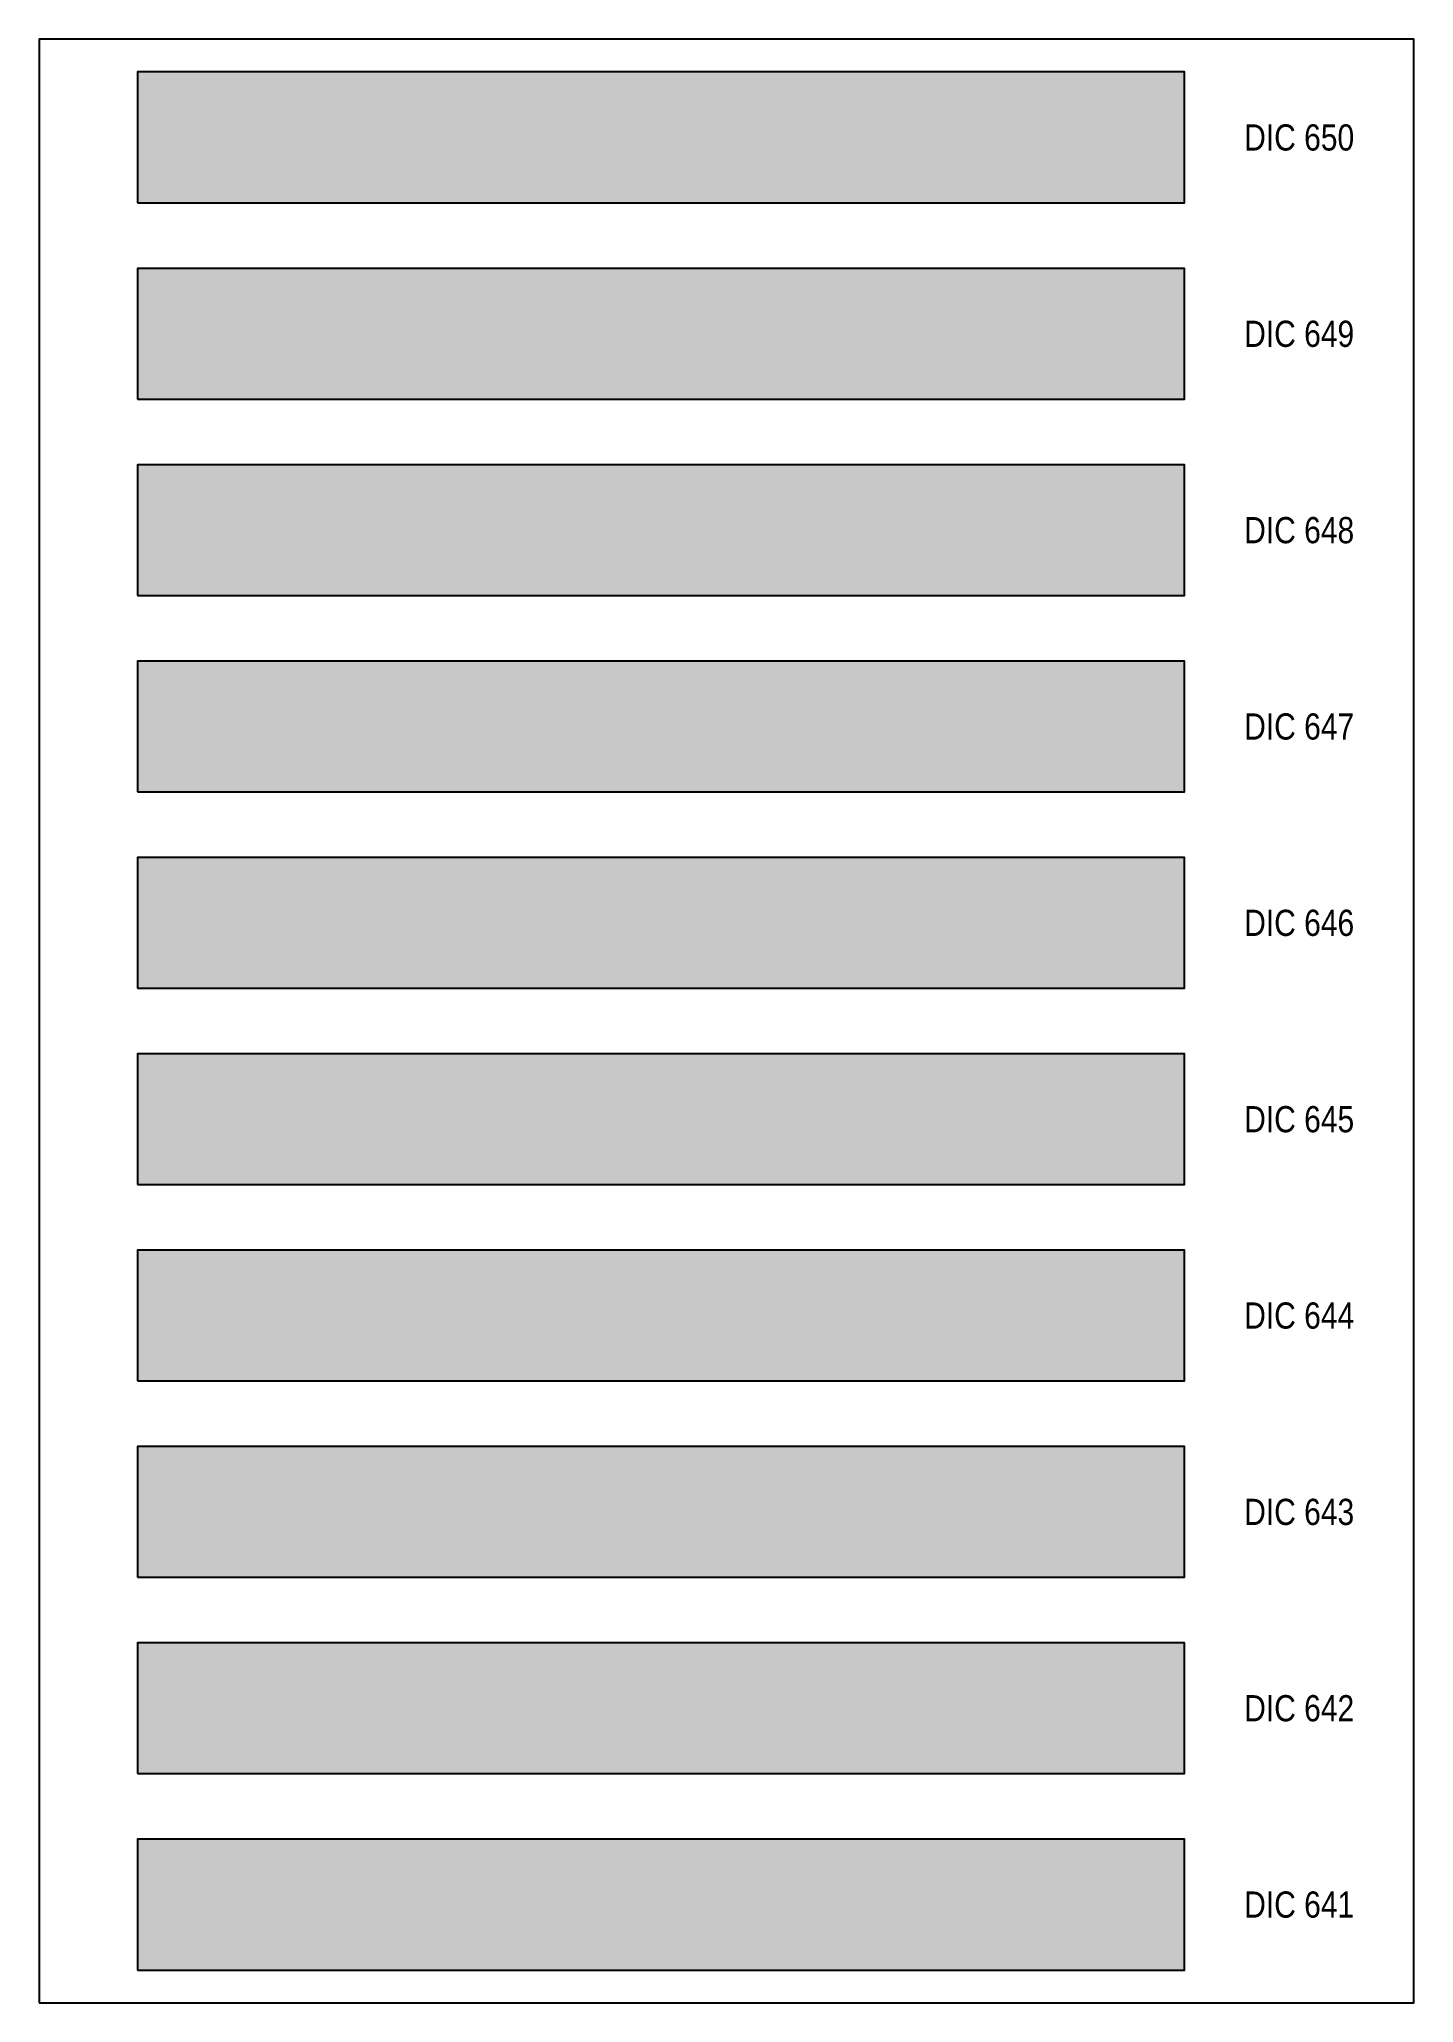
# Model space of a CAD drawing. Header units: millimetres. Extents: x -813692 to 807431, y 0 to 1813163.
# Drawn here: x 0 to 210, y 19200 to 19500 of the extents above; entities that cross this region are included whole.
import ezdxf
from ezdxf.enums import TextEntityAlignment as Align

# ---------------------------------------------------------------- set-up
doc = ezdxf.new("R2010")
doc.units = ezdxf.units.MM
doc.styles.get("Standard").update_dxf_attribs({"font": 'ARIALN.TTF'})

msp = doc.modelspace()

# ---------------------------------------------------------------- texts
at = {"layer": 'Defpoints', "color": 7, "ltscale": 100}
for s, p in [('DIC 650', (192.5, 19485)), ('DIC 649', (192.5, 19455)), ('DIC 648', (192.5, 19425)), ('DIC 647', (192.5, 19395)), ('DIC 646', (192.5, 19365)), ('DIC 645', (192.5, 19335)), ('DIC 644', (192.5, 19305)), ('DIC 643', (192.5, 19275)), ('DIC 642', (192.5, 19245)), ('DIC 641', (192.5, 19215))]:
    msp.add_text(s, height=4, dxfattribs=at).set_placement(p, align=Align.MIDDLE)

# ---------------------------------------------------------------- hatches: boundary and pattern name
at = {"layer": 'Defpoints', "ltscale": 100, "true_color": 0xb6b7b4}
msp.add_hatch(color=253, dxfattribs=at).paths.add_polyline_path([(15, 19475), (175, 19475), (175, 19495), (15, 19495)])
at = {"layer": 'Defpoints', "ltscale": 100, "true_color": 0x00ad92}
msp.add_hatch(color=134, dxfattribs=at).paths.add_polyline_path([(15, 19445), (175, 19445), (175, 19465), (15, 19465)])
at = {"layer": 'Defpoints', "ltscale": 100, "true_color": 0xcb008d}
msp.add_hatch(color=222, dxfattribs=at).paths.add_polyline_path([(15, 19415), (175, 19415), (175, 19435), (15, 19435)])
at = {"layer": 'Defpoints', "ltscale": 100, "true_color": 0x452b22}
msp.add_hatch(color=29, dxfattribs=at).paths.add_polyline_path([(15, 19385), (175, 19385), (175, 19405), (15, 19405)])
at = {"layer": 'Defpoints', "ltscale": 100, "true_color": 0x8b3825}
msp.add_hatch(color=17, dxfattribs=at).paths.add_polyline_path([(15, 19355), (175, 19355), (175, 19375), (15, 19375)])
at = {"layer": 'Defpoints', "ltscale": 100, "true_color": 0xa9420f}
msp.add_hatch(color=34, dxfattribs=at).paths.add_polyline_path([(15, 19325), (175, 19325), (175, 19345), (15, 19345)])
at = {"layer": 'Defpoints', "ltscale": 100, "true_color": 0x005c55}
msp.add_hatch(color=138, dxfattribs=at).paths.add_polyline_path([(15, 19295), (175, 19295), (175, 19315), (15, 19315)])
at = {"layer": 'Defpoints', "ltscale": 100, "true_color": 0x008f65}
msp.add_hatch(color=124, dxfattribs=at).paths.add_polyline_path([(15, 19265), (175, 19265), (175, 19285), (15, 19285)])
at = {"layer": 'Defpoints', "ltscale": 100, "true_color": 0x46b72a}
msp.add_hatch(color=95, dxfattribs=at).paths.add_polyline_path([(15, 19235), (175, 19235), (175, 19255), (15, 19255)])
at = {"layer": 'Defpoints', "ltscale": 100, "true_color": 0x005b94}
msp.add_hatch(color=154, dxfattribs=at).paths.add_polyline_path([(15, 19205), (175, 19205), (175, 19225), (15, 19225)])

# ---------------------------------------------------------------- linework, layer by layer
at = {"layer": 'Defpoints', "color": 7, "ltscale": 100}
msp.add_lwpolyline([(0, 19200), (210, 19200), (210, 19500), (0, 19500)], close=True, dxfattribs=at)
msp.add_lwpolyline([(0, 19200), (210, 19200), (210, 19500), (0, 19500)], close=True, dxfattribs=at)
at = {"layer": 'Defpoints', "color": 253, "ltscale": 100, "true_color": 0xb6b7b4}
msp.add_lwpolyline([(15, 19475), (175, 19475), (175, 19495), (15, 19495)], close=True, dxfattribs=at)
at = {"layer": 'Defpoints', "color": 134, "ltscale": 100, "true_color": 0x00ad92}
msp.add_lwpolyline([(15, 19445), (175, 19445), (175, 19465), (15, 19465)], close=True, dxfattribs=at)
at = {"layer": 'Defpoints', "color": 222, "ltscale": 100, "true_color": 0xcb008d}
msp.add_lwpolyline([(15, 19415), (175, 19415), (175, 19435), (15, 19435)], close=True, dxfattribs=at)
at = {"layer": 'Defpoints', "color": 29, "ltscale": 100, "true_color": 0x452b22}
msp.add_lwpolyline([(15, 19385), (175, 19385), (175, 19405), (15, 19405)], close=True, dxfattribs=at)
at = {"layer": 'Defpoints', "color": 17, "ltscale": 100, "true_color": 0x8b3825}
msp.add_lwpolyline([(15, 19355), (175, 19355), (175, 19375), (15, 19375)], close=True, dxfattribs=at)
at = {"layer": 'Defpoints', "color": 34, "ltscale": 100, "true_color": 0xa9420f}
msp.add_lwpolyline([(15, 19325), (175, 19325), (175, 19345), (15, 19345)], close=True, dxfattribs=at)
at = {"layer": 'Defpoints', "color": 138, "ltscale": 100, "true_color": 0x005c55}
msp.add_lwpolyline([(15, 19295), (175, 19295), (175, 19315), (15, 19315)], close=True, dxfattribs=at)
at = {"layer": 'Defpoints', "color": 124, "ltscale": 100, "true_color": 0x008f65}
msp.add_lwpolyline([(15, 19265), (175, 19265), (175, 19285), (15, 19285)], close=True, dxfattribs=at)
at = {"layer": 'Defpoints', "color": 95, "ltscale": 100, "true_color": 0x46b72a}
msp.add_lwpolyline([(15, 19235), (175, 19235), (175, 19255), (15, 19255)], close=True, dxfattribs=at)
at = {"layer": 'Defpoints', "color": 154, "ltscale": 100, "true_color": 0x005b94}
msp.add_lwpolyline([(15, 19205), (175, 19205), (175, 19225), (15, 19225)], close=True, dxfattribs=at)

msp.set_redraw_order([(e.dxf.handle, doc.entitydb.next_handle()) for e in msp.query("TEXT MTEXT ATTDEF DIMENSION ARC_DIMENSION")])  # texts and dimensions are drawn at this point

doc.saveas('drawing.dxf')
